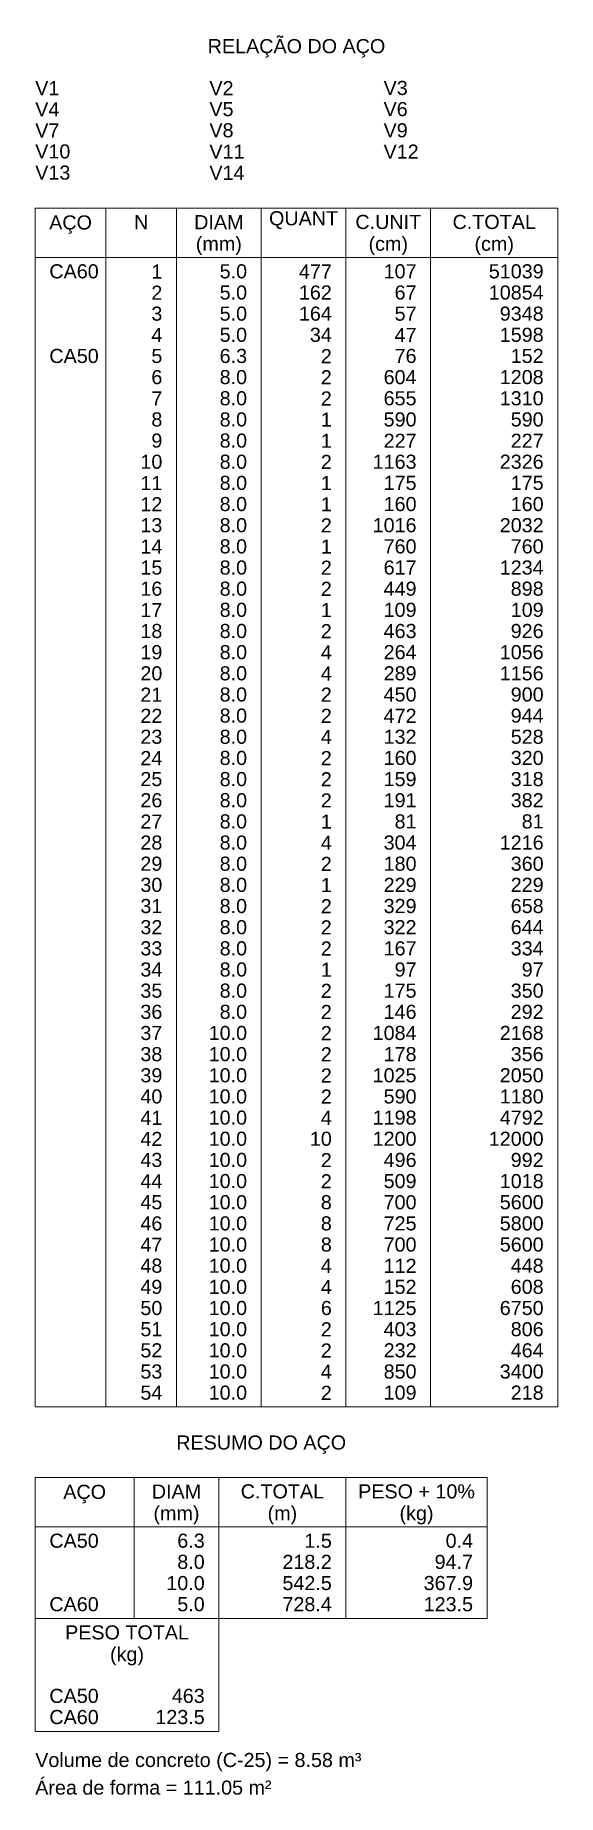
# Model space of a CAD drawing. Header units: millimetres. Extents: x 180 to 11148, y -1598 to 1045.
# Drawn here: x 2105.7 to 2121.4, y -9.3 to 43.6 of the extents above; entities that cross this region are included whole.
import ezdxf

# ---------------------------------------------------------------- set-up
doc = ezdxf.new("R2010")
doc.units = ezdxf.units.MM
doc.header["$MEASUREMENT"] = 0
doc.layers.add('DT-Relação do aço', color=9, linetype='Continuous', lineweight=5)
doc.styles.add('Arial', font='arial.ttf')

msp = doc.modelspace()

# ---------------------------------------------------------------- texts
at = {"layer": 'DT-Relação do aço', "linetype": 'Continuous', "char_height": 0.4236, "line_spacing_factor": 0.798, "style": 'Arial'}
for s, insert, width, attachment_point in [('RELAÇÃO DO AÇO', (2113.543, 42.8847), 10.681309, 8), ('V1', (2105.7068, 41.7533), 1.451328, 7), ('V2', (2110.9312, 41.7533), 1.451328, 7), ('V3', (2116.1556, 41.7533), 1.451328, 7), ('V4', (2105.7068, 41.1179), 1.451328, 7), ('V5', (2110.9312, 41.1179), 1.451328, 7), ('V6', (2116.1556, 41.1179), 1.451328, 7), ('V7', (2105.7068, 40.4825), 1.451328, 7), ('V8', (2110.9312, 40.4825), 1.451328, 7), ('V9', (2116.1556, 40.4825), 1.451328, 7), ('V10', (2105.7068, 39.8471), 2.111233, 7), ('V11', (2110.9312, 39.8471), 2.111233, 7), ('V12', (2116.1556, 39.8471), 2.111233, 7), ('V13', (2105.7068, 39.2117), 2.111233, 7), ('V14', (2110.9312, 39.2117), 2.111233, 7), ('AÇO', (2106.766, 37.5897), 2.571255, 8), ('N', (2108.8838, 37.7291), 0.856892, 8), ('DIAM', (2111.2136, 37.7291), 2.966387, 8), ('QUANT', (2113.7552, 37.7291), 4.152941, 8), ('C.UNIT', (2116.2968, 37.7291), 3.954796, 8), ('C.TOTAL', (2119.4738, 37.7291), 5.010412, 8), ('(mm)', (2111.214, 36.9537), 2.767082, 8), ('(cm)', (2116.297, 36.9537), 2.37195, 8), ('(cm)', (2119.474, 36.9537), 2.37195, 8), ('RESUMO DO AÇO', (2112.484, 0.9477), 10.218391, 8), ('AÇO', (2107.189, -0.5343), 2.571255, 8), ('DIAM', (2109.9428, -0.3949), 2.966387, 8), ('C.TOTAL', (2113.1198, -0.3949), 5.010412, 8), ('PESO + 10%', (2117.144, -0.3949), 7.024311, 8), ('(mm)', (2109.943, -1.1703), 2.767082, 8), ('(m)', (2113.12, -1.1703), 1.778673, 8), ('(kg)', (2117.144, -1.1703), 2.043446, 8), ('CA50', (2106.1304, -1.8775), 2.968125, 7), ('6.3', (2110.79, -1.8775), 1.649473, 9), ('1.5', (2114.6024, -1.8775), 1.649473, 9), ('0.4', (2118.8384, -1.8775), 1.649473, 9), ('8.0', (2110.79, -2.5129), 1.649473, 9), ('218.2', (2114.6024, -2.5129), 2.969283, 9), ('94.7', (2118.8384, -2.5129), 2.309378, 9), ('10.0', (2110.79, -3.1483), 2.309378, 9), ('542.5', (2114.6024, -3.1483), 2.969283, 9), ('367.9', (2118.8384, -3.1483), 2.969283, 9), ('CA60', (2106.1304, -3.7837), 2.968125, 7), ('5.0', (2110.79, -3.7837), 1.649473, 9), ('728.4', (2114.6024, -3.7837), 2.969283, 9), ('123.5', (2118.8384, -3.7837), 2.969283, 9), ('PESO TOTAL', (2108.4602, -4.6309), 7.450729, 8), ('(kg)', (2108.46, -5.4063), 2.043446, 8), ('CA50', (2106.1304, -6.5371), 2.968125, 7), ('463', (2110.79, -6.5371), 1.979715, 9), ('CA60', (2106.1304, -7.1725), 2.968125, 7), ('123.5', (2110.79, -7.1725), 2.969283, 9), ('Volume de concreto (C-25) = 8.58 m³', (2105.707, -8.5833), 19.619866, 7), ('Área de forma = 111.05 m²', (2105.7068, -9.2905), 14.213163, 7)]:
    msp.add_mtext(s, dxfattribs=dict(at, insert=insert, width=width, attachment_point=attachment_point))
at = {"layer": 'DT-Relação do aço', "color": 9, "linetype": 'Continuous', "char_height": 0.4236, "line_spacing_factor": 0.798, "style": 'Arial'}
for s, insert, width, attachment_point in [('CA60', (2106.1304, 36.2465), 2.968125, 7), ('1', (2109.5192, 36.2465), 0.659905, 9), ('5.0', (2112.0608, 36.2465), 1.649473, 9), ('477', (2114.6024, 36.2465), 1.979715, 9), ('107', (2117.144, 36.2465), 1.979715, 9), ('51039', (2120.9564, 36.2465), 3.299526, 9), ('2', (2109.5192, 35.6111), 0.659905, 9), ('5.0', (2112.0608, 35.6111), 1.649473, 9), ('162', (2114.6024, 35.6111), 1.979715, 9), ('67', (2117.144, 35.6111), 1.31981, 9), ('10854', (2120.9564, 35.6111), 3.299526, 9), ('3', (2109.5192, 34.9757), 0.659905, 9), ('5.0', (2112.0608, 34.9757), 1.649473, 9), ('164', (2114.6024, 34.9757), 1.979715, 9), ('9348', (2120.9564, 34.9757), 2.639621, 9), ('57', (2117.144, 34.9757), 1.31981, 9), ('4', (2109.5192, 34.3403), 0.659905, 9), ('5.0', (2112.0608, 34.3403), 1.649473, 9), ('34', (2114.6024, 34.3403), 1.31981, 9), ('47', (2117.144, 34.3403), 1.31981, 9), ('1598', (2120.9564, 34.3403), 2.639621, 9), ('CA50', (2106.1304, 33.7049), 2.968125, 7), ('5', (2109.5192, 33.7049), 0.659905, 9), ('6.3', (2112.0608, 33.7049), 1.649473, 9), ('2', (2114.6024, 33.7049), 0.659905, 9), ('76', (2117.144, 33.7049), 1.31981, 9), ('152', (2120.9564, 33.7049), 1.979715, 9), ('6', (2109.5192, 33.0695), 0.659905, 9), ('8.0', (2112.0608, 33.0695), 1.649473, 9), ('2', (2114.6024, 33.0695), 0.659905, 9), ('604', (2117.144, 33.0695), 1.979715, 9), ('1208', (2120.9564, 33.0695), 2.639621, 9), ('7', (2109.5192, 32.4341), 0.659905, 9), ('8.0', (2112.0608, 32.4341), 1.649473, 9), ('2', (2114.6024, 32.4341), 0.659905, 9), ('655', (2117.144, 32.4341), 1.979715, 9), ('1310', (2120.9564, 32.4341), 2.639621, 9), ('8', (2109.5192, 31.7987), 0.659905, 9), ('8.0', (2112.0608, 31.7987), 1.649473, 9), ('1', (2114.6024, 31.7987), 0.659905, 9), ('590', (2117.144, 31.7987), 1.979715, 9), ('590', (2120.9564, 31.7987), 1.979715, 9), ('9', (2109.5192, 31.1633), 0.659905, 9), ('8.0', (2112.0608, 31.1633), 1.649473, 9), ('1', (2114.6024, 31.1633), 0.659905, 9), ('227', (2117.144, 31.1633), 1.979715, 9), ('227', (2120.9564, 31.1633), 1.979715, 9), ('10', (2109.5192, 30.5279), 1.31981, 9), ('8.0', (2112.0608, 30.5279), 1.649473, 9), ('2', (2114.6024, 30.5279), 0.659905, 9), ('1163', (2117.144, 30.5279), 2.639621, 9), ('2326', (2120.9564, 30.5279), 2.639621, 9), ('11', (2109.5192, 29.8925), 1.31981, 9), ('8.0', (2112.0608, 29.8925), 1.649473, 9), ('1', (2114.6024, 29.8925), 0.659905, 9), ('175', (2117.144, 29.8925), 1.979715, 9), ('175', (2120.9564, 29.8925), 1.979715, 9), ('12', (2109.5192, 29.2571), 1.31981, 9), ('8.0', (2112.0608, 29.2571), 1.649473, 9), ('1', (2114.6024, 29.2571), 0.659905, 9), ('160', (2117.144, 29.2571), 1.979715, 9), ('160', (2120.9564, 29.2571), 1.979715, 9), ('13', (2109.5192, 28.6217), 1.31981, 9), ('8.0', (2112.0608, 28.6217), 1.649473, 9), ('2', (2114.6024, 28.6217), 0.659905, 9), ('1016', (2117.144, 28.6217), 2.639621, 9), ('2032', (2120.9564, 28.6217), 2.639621, 9), ('14', (2109.5192, 27.9863), 1.31981, 9), ('8.0', (2112.0608, 27.9863), 1.649473, 9), ('1', (2114.6024, 27.9863), 0.659905, 9), ('760', (2117.144, 27.9863), 1.979715, 9), ('760', (2120.9564, 27.9863), 1.979715, 9), ('15', (2109.5192, 27.3509), 1.31981, 9), ('8.0', (2112.0608, 27.3509), 1.649473, 9), ('2', (2114.6024, 27.3509), 0.659905, 9), ('617', (2117.144, 27.3509), 1.979715, 9), ('1234', (2120.9564, 27.3509), 2.639621, 9), ('16', (2109.5192, 26.7155), 1.31981, 9), ('8.0', (2112.0608, 26.7155), 1.649473, 9), ('2', (2114.6024, 26.7155), 0.659905, 9), ('449', (2117.144, 26.7155), 1.979715, 9), ('898', (2120.9564, 26.7155), 1.979715, 9), ('17', (2109.5192, 26.0801), 1.31981, 9), ('8.0', (2112.0608, 26.0801), 1.649473, 9), ('1', (2114.6024, 26.0801), 0.659905, 9), ('109', (2117.144, 26.0801), 1.979715, 9), ('109', (2120.9564, 26.0801), 1.979715, 9), ('18', (2109.5192, 25.4447), 1.31981, 9), ('8.0', (2112.0608, 25.4447), 1.649473, 9), ('2', (2114.6024, 25.4447), 0.659905, 9), ('463', (2117.144, 25.4447), 1.979715, 9), ('926', (2120.9564, 25.4447), 1.979715, 9), ('19', (2109.5192, 24.8093), 1.31981, 9), ('8.0', (2112.0608, 24.8093), 1.649473, 9), ('4', (2114.6024, 24.8093), 0.659905, 9), ('264', (2117.144, 24.8093), 1.979715, 9), ('1056', (2120.9564, 24.8093), 2.639621, 9), ('20', (2109.5192, 24.1739), 1.31981, 9), ('8.0', (2112.0608, 24.1739), 1.649473, 9), ('4', (2114.6024, 24.1739), 0.659905, 9), ('289', (2117.144, 24.1739), 1.979715, 9), ('1156', (2120.9564, 24.1739), 2.639621, 9), ('21', (2109.5192, 23.5385), 1.31981, 9), ('8.0', (2112.0608, 23.5385), 1.649473, 9), ('2', (2114.6024, 23.5385), 0.659905, 9), ('450', (2117.144, 23.5385), 1.979715, 9), ('900', (2120.9564, 23.5385), 1.979715, 9), ('22', (2109.5192, 22.9031), 1.31981, 9), ('8.0', (2112.0608, 22.9031), 1.649473, 9), ('2', (2114.6024, 22.9031), 0.659905, 9), ('472', (2117.144, 22.9031), 1.979715, 9), ('944', (2120.9564, 22.9031), 1.979715, 9), ('23', (2109.5192, 22.2677), 1.31981, 9), ('8.0', (2112.0608, 22.2677), 1.649473, 9), ('4', (2114.6024, 22.2677), 0.659905, 9), ('132', (2117.144, 22.2677), 1.979715, 9), ('528', (2120.9564, 22.2677), 1.979715, 9), ('24', (2109.5192, 21.6323), 1.31981, 9), ('8.0', (2112.0608, 21.6323), 1.649473, 9), ('2', (2114.6024, 21.6323), 0.659905, 9), ('160', (2117.144, 21.6323), 1.979715, 9), ('320', (2120.9564, 21.6323), 1.979715, 9), ('25', (2109.5192, 20.9969), 1.31981, 9), ('8.0', (2112.0608, 20.9969), 1.649473, 9), ('2', (2114.6024, 20.9969), 0.659905, 9), ('159', (2117.144, 20.9969), 1.979715, 9), ('318', (2120.9564, 20.9969), 1.979715, 9), ('26', (2109.5192, 20.3615), 1.31981, 9), ('8.0', (2112.0608, 20.3615), 1.649473, 9), ('2', (2114.6024, 20.3615), 0.659905, 9), ('191', (2117.144, 20.3615), 1.979715, 9), ('382', (2120.9564, 20.3615), 1.979715, 9), ('27', (2109.5192, 19.7261), 1.31981, 9), ('8.0', (2112.0608, 19.7261), 1.649473, 9), ('1', (2114.6024, 19.7261), 0.659905, 9), ('81', (2117.144, 19.7261), 1.31981, 9), ('81', (2120.9564, 19.7261), 1.31981, 9), ('28', (2109.5192, 19.0907), 1.31981, 9), ('8.0', (2112.0608, 19.0907), 1.649473, 9), ('4', (2114.6024, 19.0907), 0.659905, 9), ('304', (2117.144, 19.0907), 1.979715, 9), ('1216', (2120.9564, 19.0907), 2.639621, 9), ('29', (2109.5192, 18.4553), 1.31981, 9), ('8.0', (2112.0608, 18.4553), 1.649473, 9), ('2', (2114.6024, 18.4553), 0.659905, 9), ('180', (2117.144, 18.4553), 1.979715, 9), ('360', (2120.9564, 18.4553), 1.979715, 9), ('30', (2109.5192, 17.8199), 1.31981, 9), ('8.0', (2112.0608, 17.8199), 1.649473, 9), ('1', (2114.6024, 17.8199), 0.659905, 9), ('229', (2117.144, 17.8199), 1.979715, 9), ('229', (2120.9564, 17.8199), 1.979715, 9), ('31', (2109.5192, 17.1845), 1.31981, 9), ('8.0', (2112.0608, 17.1845), 1.649473, 9), ('2', (2114.6024, 17.1845), 0.659905, 9), ('329', (2117.144, 17.1845), 1.979715, 9), ('658', (2120.9564, 17.1845), 1.979715, 9), ('32', (2109.5192, 16.5491), 1.31981, 9), ('8.0', (2112.0608, 16.5491), 1.649473, 9), ('2', (2114.6024, 16.5491), 0.659905, 9), ('322', (2117.144, 16.5491), 1.979715, 9), ('644', (2120.9564, 16.5491), 1.979715, 9), ('33', (2109.5192, 15.9137), 1.31981, 9), ('8.0', (2112.0608, 15.9137), 1.649473, 9), ('2', (2114.6024, 15.9137), 0.659905, 9), ('167', (2117.144, 15.9137), 1.979715, 9), ('334', (2120.9564, 15.9137), 1.979715, 9), ('34', (2109.5192, 15.2783), 1.31981, 9), ('8.0', (2112.0608, 15.2783), 1.649473, 9), ('1', (2114.6024, 15.2783), 0.659905, 9), ('97', (2117.144, 15.2783), 1.31981, 9), ('97', (2120.9564, 15.2783), 1.31981, 9), ('35', (2109.5192, 14.6429), 1.31981, 9), ('8.0', (2112.0608, 14.6429), 1.649473, 9), ('2', (2114.6024, 14.6429), 0.659905, 9), ('175', (2117.144, 14.6429), 1.979715, 9), ('350', (2120.9564, 14.6429), 1.979715, 9), ('36', (2109.5192, 14.0075), 1.31981, 9), ('8.0', (2112.0608, 14.0075), 1.649473, 9), ('2', (2114.6024, 14.0075), 0.659905, 9), ('146', (2117.144, 14.0075), 1.979715, 9), ('292', (2120.9564, 14.0075), 1.979715, 9), ('37', (2109.5192, 13.3721), 1.31981, 9), ('10.0', (2112.0608, 13.3721), 2.309378, 9), ('2', (2114.6024, 13.3721), 0.659905, 9), ('1084', (2117.144, 13.3721), 2.639621, 9), ('2168', (2120.9564, 13.3721), 2.639621, 9), ('38', (2109.5192, 12.7367), 1.31981, 9), ('10.0', (2112.0608, 12.7367), 2.309378, 9), ('2', (2114.6024, 12.7367), 0.659905, 9), ('178', (2117.144, 12.7367), 1.979715, 9), ('356', (2120.9564, 12.7367), 1.979715, 9), ('39', (2109.5192, 12.1013), 1.31981, 9), ('10.0', (2112.0608, 12.1013), 2.309378, 9), ('2', (2114.6024, 12.1013), 0.659905, 9), ('1025', (2117.144, 12.1013), 2.639621, 9), ('2050', (2120.9564, 12.1013), 2.639621, 9), ('40', (2109.5192, 11.4659), 1.31981, 9), ('10.0', (2112.0608, 11.4659), 2.309378, 9), ('2', (2114.6024, 11.4659), 0.659905, 9), ('590', (2117.144, 11.4659), 1.979715, 9), ('1180', (2120.9564, 11.4659), 2.639621, 9), ('41', (2109.5192, 10.8305), 1.31981, 9), ('10.0', (2112.0608, 10.8305), 2.309378, 9), ('4', (2114.6024, 10.8305), 0.659905, 9), ('1198', (2117.144, 10.8305), 2.639621, 9), ('4792', (2120.9564, 10.8305), 2.639621, 9), ('42', (2109.5192, 10.1951), 1.31981, 9), ('10.0', (2112.0608, 10.1951), 2.309378, 9), ('10', (2114.6024, 10.1951), 1.31981, 9), ('1200', (2117.144, 10.1951), 2.639621, 9), ('12000', (2120.9564, 10.1951), 3.299526, 9), ('43', (2109.5192, 9.5597), 1.31981, 9), ('10.0', (2112.0608, 9.5597), 2.309378, 9), ('2', (2114.6024, 9.5597), 0.659905, 9), ('496', (2117.144, 9.5597), 1.979715, 9), ('992', (2120.9564, 9.5597), 1.979715, 9), ('44', (2109.5192, 8.9243), 1.31981, 9), ('10.0', (2112.0608, 8.9243), 2.309378, 9), ('2', (2114.6024, 8.9243), 0.659905, 9), ('509', (2117.144, 8.9243), 1.979715, 9), ('1018', (2120.9564, 8.9243), 2.639621, 9), ('45', (2109.5192, 8.2889), 1.31981, 9), ('10.0', (2112.0608, 8.2889), 2.309378, 9), ('8', (2114.6024, 8.2889), 0.659905, 9), ('700', (2117.144, 8.2889), 1.979715, 9), ('5600', (2120.9564, 8.2889), 2.639621, 9), ('46', (2109.5192, 7.6535), 1.31981, 9), ('10.0', (2112.0608, 7.6535), 2.309378, 9), ('8', (2114.6024, 7.6535), 0.659905, 9), ('725', (2117.144, 7.6535), 1.979715, 9), ('5800', (2120.9564, 7.6535), 2.639621, 9), ('47', (2109.5192, 7.0181), 1.31981, 9), ('10.0', (2112.0608, 7.0181), 2.309378, 9), ('8', (2114.6024, 7.0181), 0.659905, 9), ('700', (2117.144, 7.0181), 1.979715, 9), ('5600', (2120.9564, 7.0181), 2.639621, 9), ('48', (2109.5192, 6.3827), 1.31981, 9), ('10.0', (2112.0608, 6.3827), 2.309378, 9), ('4', (2114.6024, 6.3827), 0.659905, 9), ('112', (2117.144, 6.3827), 1.979715, 9), ('448', (2120.9564, 6.3827), 1.979715, 9), ('49', (2109.5192, 5.7473), 1.31981, 9), ('10.0', (2112.0608, 5.7473), 2.309378, 9), ('4', (2114.6024, 5.7473), 0.659905, 9), ('152', (2117.144, 5.7473), 1.979715, 9), ('608', (2120.9564, 5.7473), 1.979715, 9), ('50', (2109.5192, 5.1119), 1.31981, 9), ('10.0', (2112.0608, 5.1119), 2.309378, 9), ('6', (2114.6024, 5.1119), 0.659905, 9), ('1125', (2117.144, 5.1119), 2.639621, 9), ('6750', (2120.9564, 5.1119), 2.639621, 9), ('51', (2109.5192, 4.4765), 1.31981, 9), ('10.0', (2112.0608, 4.4765), 2.309378, 9), ('2', (2114.6024, 4.4765), 0.659905, 9), ('403', (2117.144, 4.4765), 1.979715, 9), ('806', (2120.9564, 4.4765), 1.979715, 9), ('52', (2109.5192, 3.8411), 1.31981, 9), ('10.0', (2112.0608, 3.8411), 2.309378, 9), ('2', (2114.6024, 3.8411), 0.659905, 9), ('232', (2117.144, 3.8411), 1.979715, 9), ('464', (2120.9564, 3.8411), 1.979715, 9), ('53', (2109.5192, 3.2057), 1.31981, 9), ('10.0', (2112.0608, 3.2057), 2.309378, 9), ('4', (2114.6024, 3.2057), 0.659905, 9), ('850', (2117.144, 3.2057), 1.979715, 9), ('3400', (2120.9564, 3.2057), 2.639621, 9), ('54', (2109.5192, 2.5703), 1.31981, 9), ('10.0', (2112.0608, 2.5703), 2.309378, 9), ('2', (2114.6024, 2.5703), 0.659905, 9), ('109', (2117.144, 2.5703), 1.979715, 9), ('218', (2120.9564, 2.5703), 1.979715, 9)]:
    msp.add_mtext(s, dxfattribs=dict(at, insert=insert, width=width, attachment_point=attachment_point))

# ---------------------------------------------------------------- linework, layer by layer
at = {"layer": 'DT-Relação do aço', "linetype": 'Continuous'}
for p, q in [((2105.7068, 38.3645), (2121.38, 38.3645)), ((2105.7068, 38.3645), (2105.7068, 2.3585)), ((2107.8248, 38.3645), (2107.8248, 2.3585)), ((2109.9428, 38.3645), (2109.9428, 2.3585)), ((2112.4844, 38.3645), (2112.4844, 2.3585)), ((2115.026, 38.3645), (2115.026, 2.3585)), ((2117.5676, 38.3645), (2117.5676, 2.3585)), ((2121.38, 38.3645), (2121.38, 2.3585)), ((2105.7068, 36.8819), (2121.38, 36.8819)), ((2105.7068, 2.3585), (2121.38, 2.3585)), ((2105.7068, 0.2405), (2105.7068, -3.9955)), ((2105.7068, 0.2405), (2119.262, 0.2405)), ((2108.672, 0.2405), (2108.672, -3.9955)), ((2111.2136, 0.2405), (2111.2136, -3.9955)), ((2115.026, 0.2405), (2115.026, -3.9955)), ((2119.262, 0.2405), (2119.262, -3.9955)), ((2105.7068, -1.2421), (2119.262, -1.2421)), ((2105.7068, -3.9955), (2119.262, -3.9955)), ((2105.7068, -3.9955), (2105.7068, -7.3843)), ((2111.2136, -7.3843), (2111.2136, -3.9955)), ((2105.7068, -7.3843), (2111.2136, -7.3843))]:
    msp.add_line(p, q, dxfattribs=at)

msp.set_redraw_order([(e.dxf.handle, doc.entitydb.next_handle()) for e in msp.query("TEXT MTEXT ATTDEF DIMENSION ARC_DIMENSION")])  # texts and dimensions are drawn at this point

doc.saveas('drawing.dxf')
